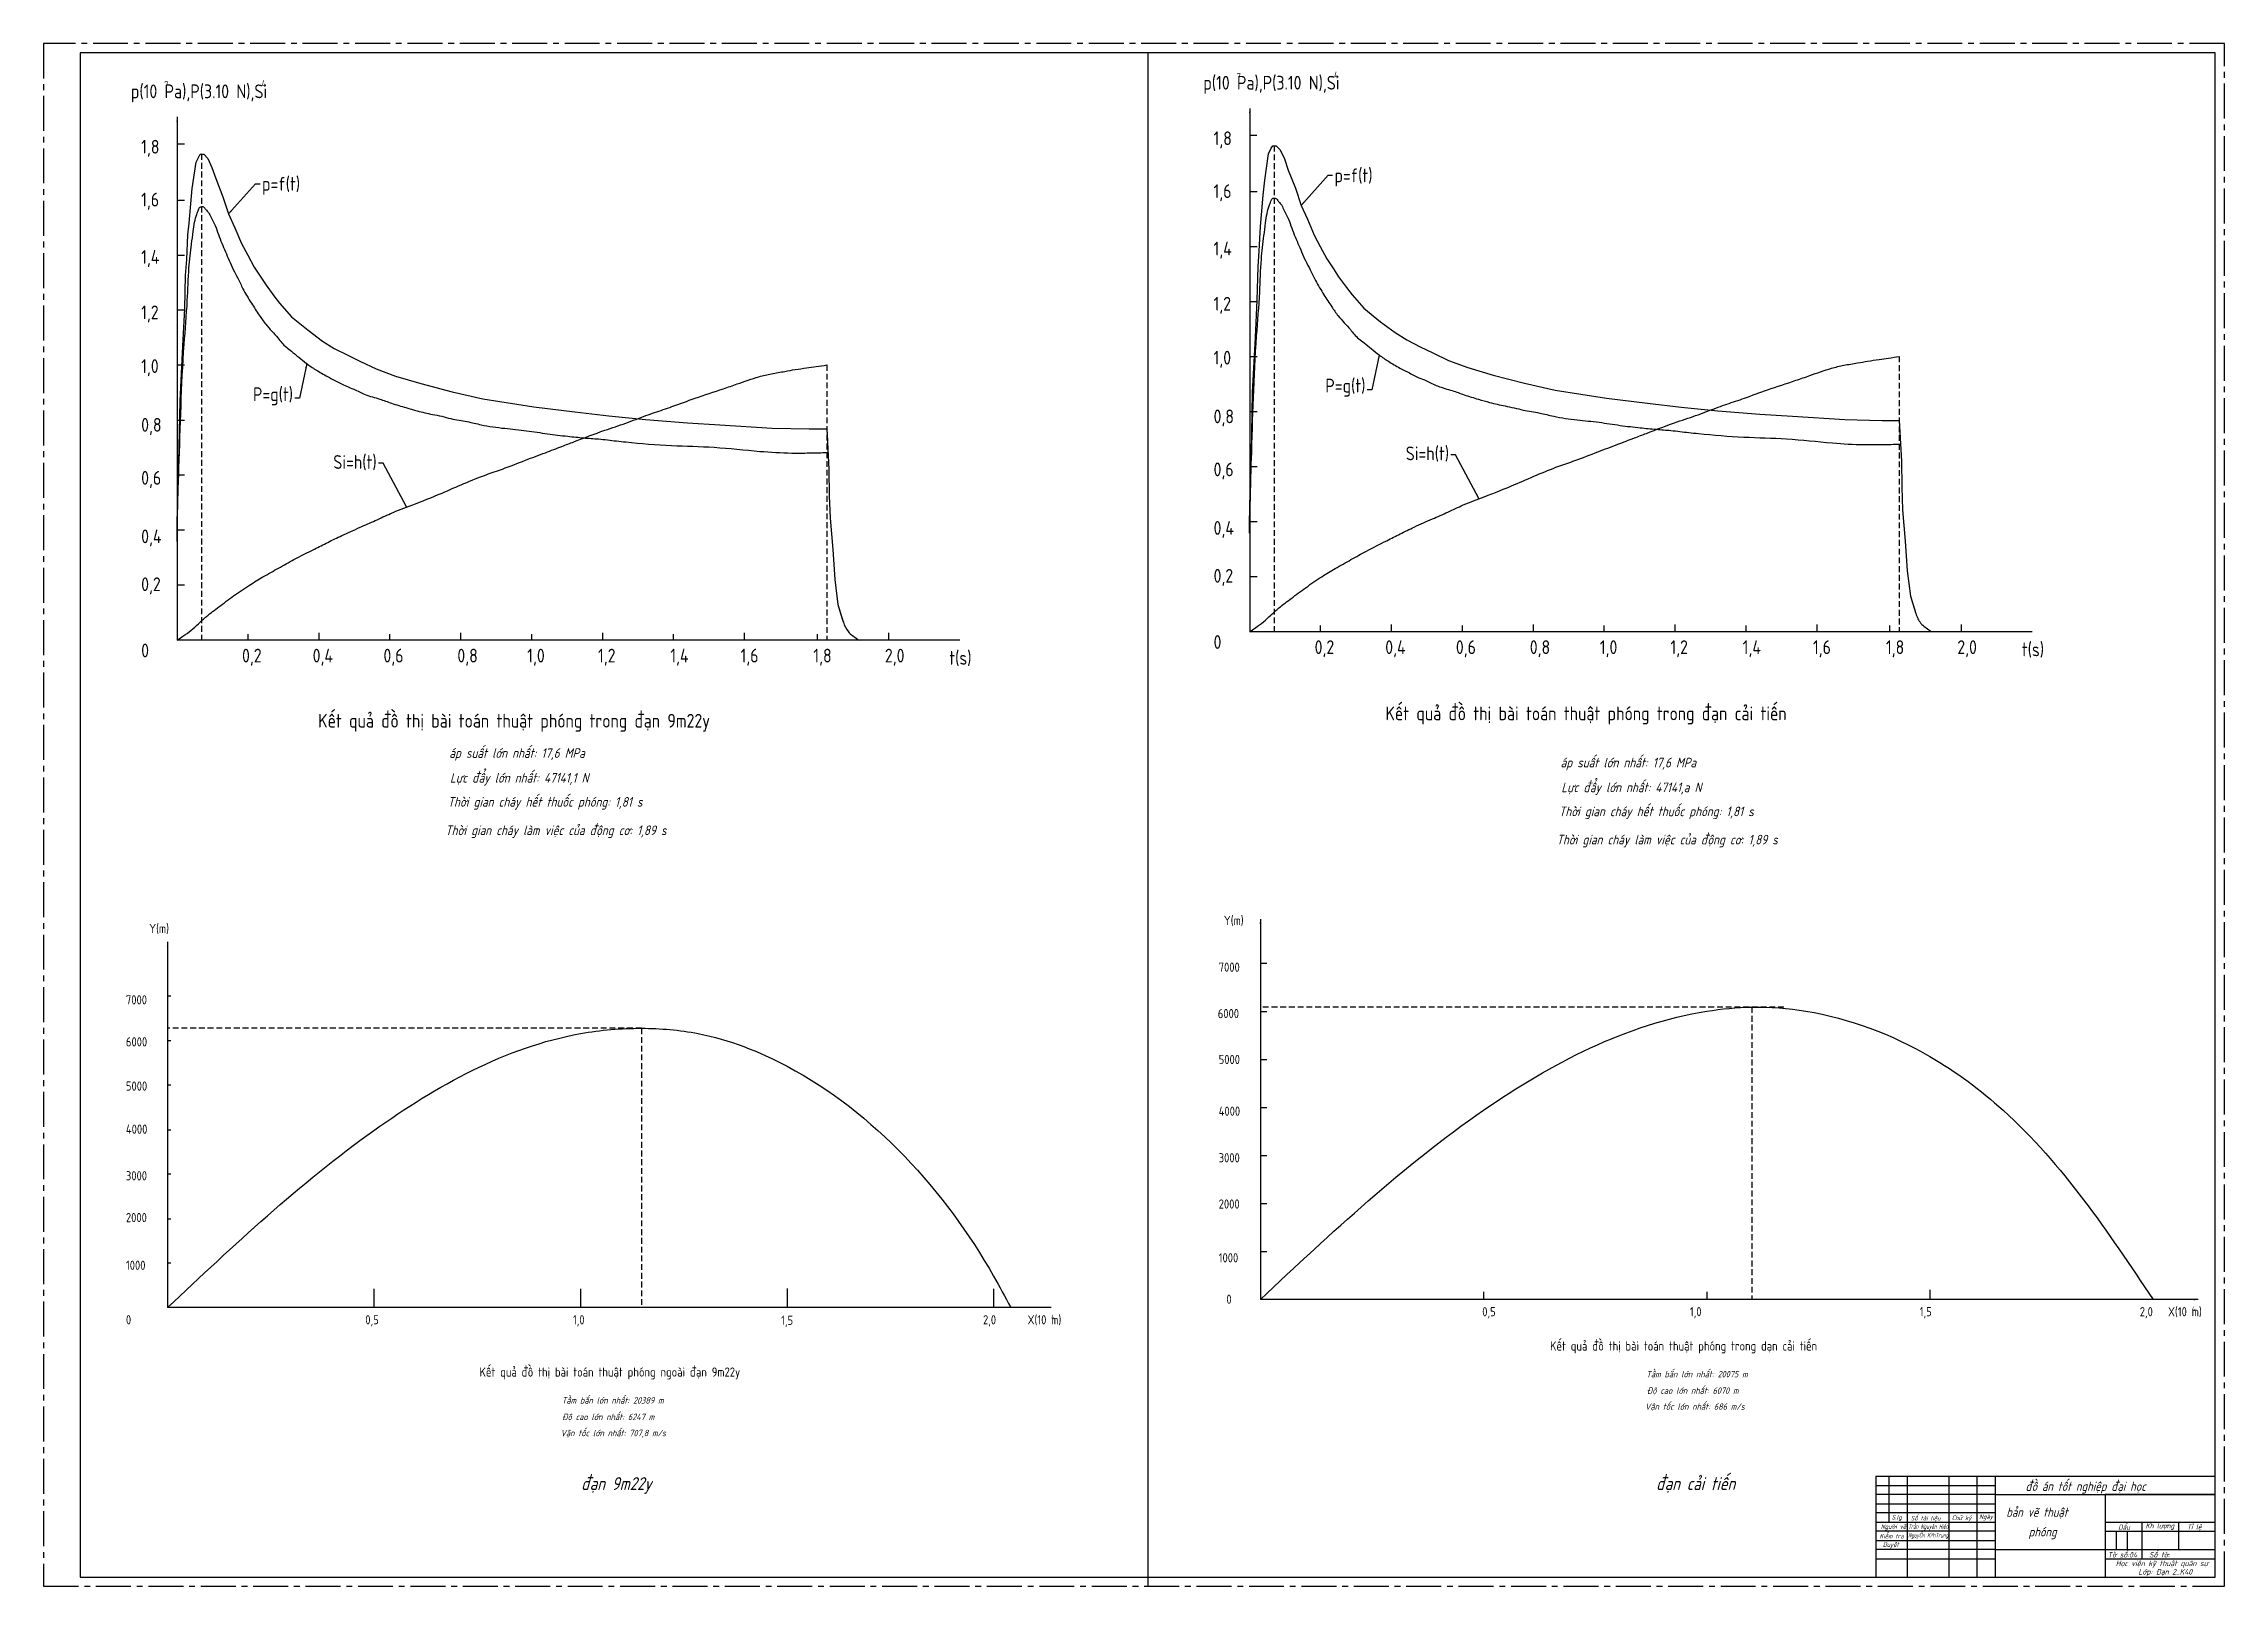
# Model space of a CAD drawing. Extents: x 8551 to 12754, y 3586 to 4451.
# Drawn here: x 11565 to 12754, y 3610 to 4451 of the extents above; entities that cross this region are included whole.
import ezdxf
from ezdxf.enums import TextEntityAlignment as Align

# ---------------------------------------------------------------- set-up
doc = ezdxf.new("R2010")
doc.units = 0
doc.linetypes.add('CENTER2', pattern=[28.575, 19.05, -3.175, 3.175, -3.175])
doc.linetypes.add('HIDDEN2', pattern=[4.7625, 3.175, -1.5875])
for name, color, linetype in [('DUONGTAM', 3, 'CENTER2'), ('KHUAT', 2, 'HIDDEN2'), ('LIENDAM', 7, 'CONTINUOUS'), ('LIENMANH', 1, 'CONTINUOUS'), ('TEXT', 6, 'CONTINUOUS')]:
    doc.layers.add(name, color=color, linetype=linetype)
doc.styles.add('CHUTH', font='vnsimple.shx', dxfattribs={"width": 0.8, "oblique": 15})
doc.styles.add('CKH', font='vnsimli.shx', dxfattribs={"width": 0.8, "height": 5})
doc.styles.add('CKT', font='Vnsimple.shx', dxfattribs={"width": 0.8, "height": 5})
doc.dimstyles.new('TCVNCK', dxfattribs={"dimtxt": 2.5, "dimasz": 2.5, "dimexe": 3, "dimexo": 0, "dimgap": 1, "dimtad": 1, "dimtoh": 1, "dimdec": 4, "dimrnd": 1, "dimdsep": 46, "dimtxsty": 'CKT', "dimcen": -3, "dimclrd": 256, "dimclre": 256, "dimclrt": 256, "dimaunit": 1, "dimadec": 0, "dimazin": 0, "dimtfac": 1, "dimtdec": 4, "dimtmove": 0, "dimatfit": 0, "dimfxl": 1, "dimtolj": 1, "dimarcsym": 0})

msp = doc.modelspace()

# ---------------------------------------------------------------- texts
at = {"layer": 'LIENDAM', "insert": (11770.6, 4212.7), "char_height": 5, "attachment_point": 9, "style": 'CKT'}
msp.add_mtext('\\A1;', dxfattribs=at)
at = {"layer": 'LIENMANH', "color": 6, "style": 'CKT', "oblique": 15, "width": 0.8}
msp.add_text('Häc viÖn kü thuËt qu©n sù', height=3, dxfattribs=at).set_placement((12694.6, 3621.5))
at = {"layer": 'TEXT', "style": 'CKH', "width": 0.8}
for s, height, p in [('KÕt qu¶ ®å thÞ bµi to¸n thuËt phãng trong ®¹n c¶i tiÕn', 7.5, (12296.4, 4082.6)), ('KÕt qu¶ ®å thÞ bµi to¸n thuËt phãng trong ®¹n 9m22y', 7.5, (11714.5, 4078.6)), ('KÕt qu¶ ®å thÞ bµi to¸n thuËt phãng trong d¹n c¶i tiÕn', 5, (12386.2, 3739)), ('KÕt qu¶ ®å thÞ bµi to¸n thuËt phãng ngoµi ®¹n 9m22y', 5, (11802.5, 3724.8))]:
    msp.add_text(s, height=height, dxfattribs=at).set_placement(p)
at = {"layer": 'TEXT', "style": 'CHUTH', "oblique": 15, "width": 0.8}
for s, height, p in [('¸p suÊt lín nhÊt: 17,6 MPa', 5.25, (11786, 4062.1)), ('Lùc ®Èy lín nhÊt: 47141,1 N', 5.25, (11786.4, 4048.6)), ('¸p suÊt lín nhÊt: 17,6 MPa', 5.25, (12391.9, 4056.9)), ('Lùc ®Èy lín nhÊt: 47141,a N', 5.25, (12392.3, 4043.4)), ('Thêi gian ch¸y hÕt thuèc phãng: 1,81 s', 5.25, (11785.1, 4035.5)), ('Thêi gian ch¸y hÕt thuèc phãng: 1,81 s', 5.25, (12391, 4030.3)), ('Thêi gian ch¸y lµm viÖc cña ®éng c¬: 1,89 s', 5.25, (11783.8, 4020)), ('Thêi gian ch¸y lµm viÖc cña ®éng c¬: 1,89 s', 5.25, (12389.7, 4014.9)), ('TÇm b¾n lín nhÊt: 20075 m', 3.5, (12438.6, 3724.4)), ('TÇm b¾n lín nhÊt: 20389 m', 3.5, (11847.3, 3710.1)), ('VËn tèc lín nhÊt: 686 m/s', 3.5, (12438, 3706.7)), ('§é cao lín nhÊt: 6070 m', 3.5, (12438.9, 3715.4)), ('§é cao lín nhÊt: 6247 m', 3.5, (11847.5, 3701.1)), ('VËn tèc lín nhÊt: 707,8 m/s', 3.5, (11846.7, 3692.3))]:
    msp.add_text(s, height=height, dxfattribs=at).set_placement(p)
at = {"layer": 'TEXT', "color": 6, "oblique": 15, "width": 0.8}
for s, height, style, p in [('®¹n 9m22y', 7, 'CKH', (11857.9, 3663)), ('®¹n c¶i tiÕn', 7, 'CKH', (12444, 3663)), ('®å ¸n tèt nghiÖp ®¹i häc', 5, 'CKH', (12645.4, 3662.5)), ('b¶n vÏ thuËt', 5, 'CKH', (12634.9, 3648.4)), ('KiÓm tra', 2.5, 'CKT', (12565.8, 3636.6)), ('Ng\xadêi vÏ', 2.5, 'CKT', (12566.5, 3641.8)), ('S.lg', 2.5, 'CKT', (12572.4, 3646.9)), ('Sè tµi liÖu', 2.5, 'CKT', (12582.8, 3646.4)), ('Ch÷ ký', 2.5, 'CKT', (12605.2, 3646.6)), ('Ngµy', 2.5, 'CKT', (12620.1, 3647.2)), ('phãng', 5, 'CKH', (12647.1, 3637.7)), ('DÊu', 2.8, 'CKT', (12695.9, 3641.3)), ('Kh l\xadîng', 2.8, 'CKT', (12710.8, 3642.1)), ('TØ lÖ', 2.8, 'CKT', (12733.4, 3641.5)), ('DuyÖt', 2.5, 'CKT', (12567.6, 3632)), ('Tê sè:04', 3, 'CKT', (12690.2, 3626.2)), ('Sè tê:', 3, 'CKT', (12712.8, 3626.2)), ('Líp: §¹n 2_K40', 3, 'CKT', (12706.9, 3616.9))]:
    msp.add_text(s, height=height, dxfattribs=dict(at, style=style)).set_placement(p)
at = {"layer": 'TEXT', "color": 6, "style": 'CKT', "oblique": 15}
for s, width, p, p2 in [('NguyÔn KiªnTrung', 0.659792, (12581.4, 3637.1), (12603.3, 3637.1)), ('TrÇn Nguyªn HiÓn', 0.658607, (12581.4, 3641.8), (12603.3, 3641.8))]:
    msp.add_text(s, height=2.5, dxfattribs=dict(at, width=width)).set_placement(p, p2, align=Align.FIT)
at = {"layer": 'TEXT', "attachment_point": 1, "style": 'CKT'}
for s, insert, char_height, width in [('7', (12215.4, 4435.5), 3.75, 13.154), ('4', (12268.4, 4436.2), 3.75, 13.154), ('\\A1;p(10 Pa),P(3.10 N),Si', (11612.4, 4429.2), 7.5, 98.089), ('7', (11630.6, 4430.9), 3.75, 13.154), ('4', (11683.7, 4431.6), 3.75, 13.154), ('\\A1;p(10 Pa),P(3.10 N),Si', (12197.1, 4433.9), 7.5, 98.089), ('1,8', (12202.7, 4403.6), 7.5, 13.154), ('1,8', (11618, 4399), 7.5, 13.154), ('1,6', (11618, 4370.2), 7.5, 13.154), ('1,6', (12202.7, 4374.8), 7.5, 13.154), ('1,4', (12202.7, 4343.5), 7.5, 13.154), ('1,4', (11618, 4338.9), 7.5, 13.154), ('1,2', (11618, 4308.7), 7.5, 13.154), ('1,2', (12202.7, 4313.4), 7.5, 13.154), ('1,0', (12202.7, 4284), 7.5, 13.154), ('1,0', (11618, 4279.4), 7.5, 13.154), ('0,8', (11618, 4247.4), 7.5, 13.154), ('0,8', (12202.7, 4252), 7.5, 13.154), ('0,6', (12202.7, 4223.1), 7.5, 13.154), ('0,6', (11618, 4218.5), 7.5, 13.154), ('0,4', (11618, 4186.6), 7.5, 13.154), ('0,4', (12202.7, 4191.2), 7.5, 13.154), ('0,2', (12202.7, 4165.1), 7.5, 13.154), ('0,2', (11618, 4160.5), 7.5, 13.154), ('0', (12202.7, 4129), 7.5, 13.154), ('0,2', (12257.8, 4126.2), 7.5, 13.154), ('0,4', (12296.3, 4126.2), 7.5, 13.154), ('0,6', (12334.8, 4126.2), 7.5, 13.154), ('0,8', (12375.1, 4126.2), 7.5, 13.154), ('1,0', (12413.3, 4126.2), 7.5, 13.154), ('1,2', (12451.8, 4126.2), 7.5, 13.154), ('1,4', (12491.2, 4126.2), 7.5, 13.154), ('1,6', (12529.5, 4126.2), 7.5, 13.154), ('1,8', (12569.3, 4126.2), 7.5, 13.154), ('2,0', (12608.2, 4126.2), 7.5, 13.154), ('0', (11618, 4124.4), 7.5, 13.154), ('0,2', (11673, 4121.6), 7.5, 13.154), ('0,4', (11711.5, 4121.6), 7.5, 13.154), ('0,6', (11750.1, 4121.6), 7.5, 13.154), ('0,8', (11790.4, 4121.6), 7.5, 13.154), ('1,0', (11828.5, 4121.6), 7.5, 13.154), ('1,2', (11867.1, 4121.6), 7.5, 13.154), ('1,4', (11906.5, 4121.6), 7.5, 13.154), ('1,6', (11944.8, 4121.6), 7.5, 13.154), ('1,8', (11984.5, 4121.6), 7.5, 13.154), ('2,0', (12023.5, 4121.6), 7.5, 13.154), ('Y(m)', (11622.4, 3971.6), 5, 8.769), ('Y(m)', (12208.3, 3976), 5, 8.769), ('7000', (12205.5, 3950.5), 5, 8.769), ('7000', (11609.7, 3932.7), 5, 8.769), ('6000', (12205, 3925.2), 5, 8.769), ('6000', (11609.7, 3909.8), 5, 8.769), ('5000', (12205.5, 3900.2), 5, 8.769), ('5000', (11609.7, 3885.7), 5, 8.769), ('4000', (12205.5, 3872), 5, 8.769), ('4000', (11609.7, 3862.2), 5, 8.769), ('3000', (12205.5, 3846.6), 5, 8.769), ('3000', (11609.7, 3836.8), 5, 8.769), ('2000', (12205.5, 3821.4), 5, 8.769), ('2000', (11609.7, 3814), 5, 8.769), ('1000', (11609.7, 3788), 5, 8.769), ('1000', (12205.5, 3792.1), 5, 8.769), ('0', (12209.7, 3769.5), 5, 8.769), ('0', (11609.7, 3758.3), 5, 8.769), ('0,5', (11740.2, 3758.3), 5, 8.769), ('1,0', (11853.4, 3758.3), 5, 8.769), ('1,5', (11966.9, 3758), 5, 8.769), ('2,0', (12077, 3758.3), 5, 8.769), ('X(10 m)', (12101.3, 3758.3), 5, 24.595), ('4', (12114.2, 3758.6), 2.5, 8.769), ('0,5', (12349.2, 3762.7), 5, 8.769), ('1,0', (12462.4, 3762.7), 5, 8.769), ('1,5', (12587.7, 3762.7), 5, 8.769), ('2,0', (12707.7, 3762.7), 5, 8.769), ('X(10 m)', (12723.1, 3762.7), 5, 24.595), ('4', (12736.1, 3763), 2.5, 8.769)]:
    msp.add_mtext(s, dxfattribs=dict(at, insert=insert, char_height=char_height, width=width))
at = {"layer": 'TEXT', "char_height": 7.5, "style": 'CKT'}
for s, insert, attachment_point in [('\\A1;p=f(t)', (11683.9, 4378.8), 1), ('\\A1;p=f(t)', (12268.6, 4383.4), 1), ('P=g(t)', (12285.5, 4259), 9), ('P=g(t)', (11700.8, 4254.3), 9), ('Si=h(t)', (11746.4, 4218.9), 9), ('Si=h(t)', (12331.1, 4223.6), 9), ('\\A1;t(s)', (12058.6, 4120.4), 1), ('\\A1;t(s)', (12643.4, 4125), 1)]:
    msp.add_mtext(s, dxfattribs=dict(at, insert=insert, attachment_point=attachment_point))

# ---------------------------------------------------------------- linework, layer by layer
at = {"layer": 'DUONGTAM'}
msp.add_lwpolyline([(11564.8, 3610.5), (12753.8, 3610.5), (12753.8, 4451.5), (11564.8, 4451.5)], close=True, dxfattribs=at)
at = {"layer": 'KHUAT'}
for p, q in [((11650.9, 4391.2), (11650.9, 4126.3)), ((12235.7, 4395.8), (12235.7, 4130.9)), ((12576.5, 4280.9), (12576.5, 4130.9)), ((11991.8, 4276.3), (11991.8, 4126.3)), ((12513.7, 3926.2), (12228.2, 3926.2)), ((11890.8, 3914.7), (11632.4, 3914.7))]:
    msp.add_line(p, q, dxfattribs=at)
for points in [[(12496.2, 3926.2), (12496.2, 3766.8)], [(11890.8, 3914.7), (11890.8, 3762.4)]]:
    msp.add_lwpolyline(points, dxfattribs=at)
at = {"layer": 'LIENDAM'}
for p, q in [((12166.8, 4446.5), (12166.8, 3610.5)), ((12226.3, 4401.4), (12222.4, 4401.4)), ((11641.6, 4396.7), (11637.7, 4396.7)), ((11648, 4386.8), (11649.4, 4389.8)), ((11649.4, 4389.8), (11650.2, 4391.2)), ((11650.2, 4391.2), (11652.2, 4391.2)), ((11652.2, 4391.2), (11654.3, 4388.9)), ((11654.3, 4388.9), (11656.5, 4384)), ((12230.7, 4377.1), (12232.7, 4391.4)), ((12232.7, 4391.4), (12234.1, 4394.4)), ((12234.1, 4394.4), (12235, 4395.8)), ((12235, 4395.8), (12236.9, 4395.8)), ((12236.9, 4395.8), (12239, 4393.5)), ((12239, 4393.5), (12241.3, 4388.6)), ((12241.3, 4388.6), (12243.4, 4382.5)), ((11645.9, 4372.5), (11648, 4386.8)), ((11656.5, 4384), (11658.7, 4377.9)), ((11658.7, 4377.9), (11662.5, 4368)), ((12229.8, 4368.9), (12230.7, 4377.1)), ((12243.4, 4382.5), (12247.3, 4372.6)), ((11641.6, 4366), (11637.6, 4366)), ((11644.1, 4353.6), (11645, 4364.2)), ((11645, 4364.2), (11645.9, 4372.5)), ((11662.5, 4368), (11665.7, 4358.6)), ((12226.4, 4370.6), (12222.4, 4370.6)), ((12228.8, 4358.2), (12229.8, 4368.9)), ((12247.3, 4372.6), (12250.4, 4363.3)), ((11643.5, 4347.2), (11644.1, 4353.6)), ((11665.7, 4358.6), (11669.1, 4351.1)), ((12227.6, 4338.3), (12228.3, 4351.8)), ((12228.3, 4351.8), (12228.8, 4358.2)), ((12250.4, 4363.3), (12253.9, 4355.7)), ((12253.9, 4355.7), (12257.6, 4347.1)), ((11642.9, 4333.7), (11643.5, 4347.2)), ((11669.1, 4351.1), (11672.8, 4342.5)), ((11672.8, 4342.5), (11676.1, 4336.2)), ((12226.4, 4340.6), (12222.4, 4340.6)), ((12257.6, 4347.1), (12260.8, 4340.8)), ((12260.8, 4340.8), (12264.4, 4334.2)), ((11641.6, 4336), (11637.6, 4336)), ((11642.2, 4325.1), (11642.9, 4333.7)), ((11676.1, 4336.2), (11679.7, 4329.6)), ((11679.7, 4329.6), (11683.2, 4324.1)), ((12226.5, 4311.7), (12227, 4329.8)), ((12227, 4329.8), (12227.6, 4338.3)), ((12264.4, 4334.2), (12268, 4328.7)), ((12268, 4328.7), (12270.9, 4324.4)), ((11641.8, 4307.1), (11642.2, 4325.1)), ((11683.2, 4324.1), (11686.2, 4319.8)), ((11686.2, 4319.8), (11690.4, 4313.9)), ((12270.9, 4324.4), (12275.2, 4318.5)), ((12275.2, 4318.5), (12278.3, 4314.6)), ((11641.6, 4306.1), (11637.6, 4306.1)), ((11640.8, 4286.5), (11641.8, 4307.1)), ((11690.4, 4313.9), (11693.5, 4310)), ((11693.5, 4310), (11699.9, 4302.6)), ((12226.4, 4310.7), (12222.4, 4310.7)), ((12225.6, 4291.2), (12226.5, 4311.7)), ((12278.3, 4314.6), (12284.7, 4307.2)), ((12284.7, 4307.2), (12293.8, 4299.8)), ((11699.9, 4302.6), (11709, 4295.2)), ((11709, 4295.2), (11716.9, 4289.3)), ((12293.8, 4299.8), (12301.7, 4294)), ((12301.7, 4294), (12308.1, 4289.9)), ((11639.3, 4256.7), (11640.8, 4286.5)), ((11716.9, 4289.3), (11723.3, 4285.3)), ((11723.3, 4285.3), (11730.6, 4281.6)), ((11730.6, 4281.6), (11737.5, 4278.2)), ((12226.4, 4280.7), (12222.4, 4280.7)), ((12224, 4261.3), (12225.6, 4291.2)), ((12308.1, 4289.9), (12315.3, 4286.2)), ((12315.3, 4286.2), (12322.2, 4282.9)), ((12322.2, 4282.9), (12330.8, 4278.8)), ((11641.6, 4276.1), (11637.6, 4276.1)), ((11737.5, 4278.2), (11746.1, 4274.2)), ((11746.1, 4274.2), (11756.6, 4270.2)), ((11756.6, 4270.2), (11770.5, 4266.1)), ((12330.8, 4278.8), (12341.4, 4274.9)), ((12341.4, 4274.9), (12355.2, 4270.8)), ((12355.2, 4270.8), (12372.3, 4266.3)), ((11638.5, 4223.2), (11639.3, 4256.7)), ((11770.5, 4266.1), (11787.5, 4261.7)), ((11787.5, 4261.7), (11804.2, 4257.9)), ((11804.2, 4257.9), (11832.1, 4253.4)), ((12223.3, 4227.8), (12224, 4261.3)), ((12372.3, 4266.3), (12389, 4262.6)), ((12389, 4262.6), (12416.9, 4258.1)), ((12416.9, 4258.1), (12439.2, 4255.4)), ((11641.6, 4246.1), (11637.6, 4246.1)), ((11832.1, 4253.4), (11854.4, 4250.8)), ((11854.4, 4250.8), (11873, 4248.6)), ((11873, 4248.6), (11892.9, 4246.6)), ((11892.9, 4246.6), (11915.9, 4244.8)), ((11915.9, 4244.8), (11933.5, 4243.7)), ((12226.4, 4250.7), (12222.4, 4250.7)), ((12439.2, 4255.4), (12457.7, 4253.2)), ((12457.7, 4253.2), (12477.6, 4251.2)), ((12477.6, 4251.2), (12500.6, 4249.4)), ((12500.6, 4249.4), (12518.3, 4248.3)), ((12518.3, 4248.3), (12546.9, 4246.5)), ((12546.9, 4246.5), (12567, 4246)), ((12567, 4246), (12572.7, 4246)), ((12572.7, 4246), (12575.2, 4246)), ((12575.2, 4246), (12576.5, 4246)), ((12576.5, 4246), (12576.9, 4239.6)), ((12576.5, 4246), (12577.7, 4223.9)), ((11933.5, 4243.7), (11962.1, 4241.9)), ((11962.1, 4241.9), (11982.3, 4241.4)), ((11982.3, 4241.4), (11988, 4241.4)), ((11988, 4241.4), (11990.4, 4241.4)), ((11990.4, 4241.4), (11991.8, 4241.4)), ((11991.8, 4241.4), (11992.2, 4235)), ((11991.8, 4241.4), (11992.9, 4219.3)), ((11637.6, 4186.4), (11638.5, 4223.2)), ((12222.4, 4191), (12223.3, 4227.8)), ((12577.7, 4223.9), (12578, 4209.6)), ((11641.6, 4216.2), (11637.6, 4216.2)), ((11992.9, 4219.3), (11993.2, 4204.9)), ((12226.4, 4220.8), (12222.4, 4220.8)), ((12578, 4209.6), (12578.4, 4197.4)), ((11993.2, 4204.9), (11993.7, 4192.8)), ((12578.4, 4197.4), (12579.8, 4180.3)), ((11641.6, 4186.2), (11637.6, 4186.2)), ((11993.7, 4192.8), (11995.1, 4175.7)), ((12226.4, 4190.8), (12222.4, 4190.8)), ((11995.1, 4175.7), (11996.2, 4159.4)), ((12579.8, 4180.3), (12580.9, 4164)), ((12580.9, 4164), (12582.7, 4150.3)), ((11641.6, 4156.2), (11637.6, 4156.2)), ((11996.2, 4159.4), (11997.9, 4145.7)), ((12226.4, 4160.8), (12222.4, 4160.8)), ((12582.7, 4150.3), (12585.5, 4140.8)), ((11997.9, 4145.7), (12000.8, 4136.2)), ((11676.3, 4126.3), (11676.3, 4129.6)), ((11715, 4126.3), (11715, 4130.2)), ((11753.6, 4126.3), (11753.6, 4129.6)), ((11792.3, 4126.3), (11792.3, 4130.2)), ((11831, 4126.3), (11831, 4129.6)), ((11869.7, 4126.3), (11869.7, 4130.2)), ((11908.3, 4126.3), (11908.3, 4129.6)), ((11947, 4126.3), (11947, 4130.2)), ((11986.7, 4126.3), (11986.7, 4129.6)), ((12025.7, 4126.3), (12025.7, 4130.2)), ((12261, 4130.9), (12261, 4134.2)), ((12299.7, 4130.9), (12299.7, 4134.8)), ((12338.4, 4130.9), (12338.4, 4134.2)), ((12377.1, 4130.9), (12377.1, 4134.8)), ((12415.7, 4130.9), (12415.7, 4134.2)), ((12454.4, 4130.9), (12454.4, 4134.8)), ((12493.1, 4130.9), (12493.1, 4134.2)), ((12531.8, 4130.9), (12531.8, 4134.8)), ((12571.5, 4130.9), (12571.5, 4134.2)), ((12610.5, 4130.9), (12610.5, 4134.8)), ((12228.2, 3950.1), (12231.7, 3950.1)), ((11634.1, 3932.2), (11632.4, 3932.2)), ((12228.2, 3923.9), (12231.7, 3923.9)), ((11632.4, 3908), (11634.2, 3908)), ((12228.2, 3897.7), (12231.7, 3897.7)), ((11634.1, 3883.7), (11632.4, 3883.7)), ((12228.2, 3871.5), (12231.7, 3871.5)), ((11632.4, 3859.4), (11634.2, 3859.4)), ((12228.2, 3845.4), (12231.7, 3845.4)), ((11634.1, 3835.2), (11632.4, 3835.2)), ((12228.2, 3819.2), (12231.7, 3819.2)), ((11632.4, 3810.9), (11634.2, 3810.9)), ((12228.2, 3793), (12231.7, 3793)), ((11634.1, 3786.7), (11632.4, 3786.7)), ((11744.9, 3772.7), (11744.9, 3762.4)), ((11857.6, 3772.7), (11857.6, 3762.4)), ((12349.9, 3771), (12349.9, 3766.8)), ((12471.6, 3771), (12471.6, 3766.8)), ((12563.8, 3670.5), (12563.8, 3615.5)), ((12628.8, 3670.5), (12628.8, 3615.5)), ((12688.8, 3660.5), (12688.8, 3615.5)), ((12748.8, 3660.5), (12688.8, 3660.5))]:
    msp.add_line(p, q, dxfattribs=at)
at = {"layer": 'LIENDAM', "color": 7}
for p, q in [((12563.8, 3670.5), (12748.8, 3670.5)), ((12628.8, 3660.5), (12748.8, 3660.5)), ((12628.8, 3660.5), (12748.8, 3660.5)), ((12688.8, 3645.5), (12748.8, 3645.5)), ((12688.8, 3640.5), (12748.8, 3640.5)), ((12688.8, 3640.5), (12748.8, 3640.5)), ((12628.8, 3630.5), (12748.8, 3630.5)), ((12628.8, 3630.5), (12748.8, 3630.5)), ((12688.8, 3625.5), (12748.8, 3625.5)), ((12688.8, 3625.5), (12748.8, 3625.5))]:
    msp.add_line(p, q, dxfattribs=at)
at = {"layer": 'LIENDAM', "color": 1}
msp.add_line((12748.8, 3660.5), (12688.8, 3660.5), dxfattribs=at)
at = {"layer": 'LIENDAM'}
msp.add_lwpolyline([(11584.8, 3615.5), (12748.8, 3615.5), (12748.8, 4446.5), (11584.8, 4446.5)], close=True, dxfattribs=at)
for points in [[(11970.2, 3772.9), (11970.2, 3762.4)], [(12082.8, 3772.7), (12082.8, 3762.4)], [(12593.3, 3772.2), (12593.3, 3766.8)]]:
    msp.add_lwpolyline(points, dxfattribs=at)
for points, knots in [([(12222.3, 4184.6), (12222.3, 4186.8), (12222.4, 4200.2), (12223.9, 4236), (12224.7, 4277.8), (12228, 4314), (12228.4, 4332.3), (12229.9, 4344.8), (12231, 4353.1), (12231.7, 4358.5), (12232.7, 4362.6), (12233.9, 4365.1), (12234.6, 4367.4), (12237, 4367.4), (12237.9, 4365.4), (12239.8, 4363.9), (12241, 4360.6), (12243.3, 4356.9), (12244.8, 4352.1), (12246.7, 4347.3), (12248.7, 4342.6), (12250.8, 4337.8), (12252.8, 4332.9), (12255.6, 4327.9), (12258.6, 4321.6), (12262.6, 4314.8), (12266.8, 4308.5), (12270.3, 4303.3), (12274, 4299.3), (12277, 4296.1), (12280, 4291.9), (12284.3, 4288.8), (12288.8, 4285.1), (12293.1, 4281.5), (12298.3, 4278), (12303.6, 4274.9), (12309.2, 4272.1), (12313.9, 4269.5), (12319.5, 4267.5), (12325.2, 4264.3), (12332.4, 4262.6), (12339.7, 4259.8), (12346.5, 4257.8), (12353.9, 4255.6), (12360.5, 4254.1), (12366.6, 4253), (12372.8, 4251.2), (12380.1, 4250.4), (12389.8, 4247.7), (12400.6, 4246.3), (12412.8, 4245.2), (12424.1, 4243.3), (12434.6, 4242.1), (12443.8, 4241.2), (12452.7, 4240.6), (12460.3, 4239.6), (12473.6, 4238.2), (12491.3, 4236.7), (12515.7, 4236.4), (12537.6, 4233.8), (12554.8, 4232.8), (12566.7, 4232.9), (12572.8, 4233), (12576.6, 4233.2), (12577.1, 4233), (12577.2, 4232.6)], [0, 0, 0, 0, 4.253887, 26.895345, 71.74033, 87.657544, 99.632634, 108.239788, 112.927377, 116.354004, 119.237805, 121.097896, 122.208604, 123.475049, 124.731842, 126.202656, 128.262001, 131.497382, 134.890091, 138.365918, 141.766996, 145.14166, 148.788581, 152.318297, 156.667732, 162.759239, 167.951208, 171.980799, 175.308933, 178.637073, 180.846419, 185.571676, 189.01205, 192.605687, 196.692304, 201.565801, 204.892399, 209.2853, 212.243096, 216.731936, 222.324303, 226.858338, 232.361798, 236.608397, 242.307588, 245.71998, 249.117439, 255.210676, 260.404804, 269.049352, 277.05153, 284.77002, 292.119869, 298.001626, 303.366626, 309.910265, 313.397644, 329.995786, 345.50488, 362.212866, 373.863149, 380.196348, 385.795052, 386.531481, 387.203388, 387.203388, 387.203388, 387.203388]), ([(11637.6, 4180), (11637.6, 4182.1), (11637.6, 4195.6), (11639.2, 4231.4), (11640, 4273.2), (11643.3, 4309.4), (11643.7, 4327.6), (11645.2, 4340.2), (11646.3, 4348.5), (11647, 4353.9), (11648, 4358), (11649.2, 4360.5), (11649.9, 4362.7), (11652.3, 4362.8), (11653.2, 4360.8), (11655, 4359.3), (11656.3, 4356), (11658.6, 4352.3), (11660, 4347.4), (11662, 4342.7), (11663.9, 4338), (11666.1, 4333.2), (11668.1, 4328.3), (11670.9, 4323.3), (11673.8, 4317), (11677.8, 4310.2), (11682.1, 4303.9), (11685.6, 4298.7), (11689.2, 4294.7), (11692.3, 4291.5), (11695.3, 4287.3), (11699.5, 4284.2), (11704, 4280.5), (11708.3, 4276.9), (11713.5, 4273.4), (11718.9, 4270.3), (11724.5, 4267.4), (11729.2, 4264.9), (11734.7, 4262.9), (11740.5, 4259.7), (11747.6, 4258), (11754.9, 4255.2), (11761.8, 4253.2), (11769.2, 4251), (11775.7, 4249.5), (11781.9, 4248.4), (11788.1, 4246.6), (11795.4, 4245.7), (11805, 4243.1), (11815.9, 4241.7), (11828, 4240.6), (11839.4, 4238.7), (11849.8, 4237.5), (11859.1, 4236.5), (11867.9, 4236), (11875.6, 4235), (11888.8, 4233.6), (11906.6, 4232.1), (11931, 4231.8), (11952.8, 4229.2), (11970.1, 4228.2), (11982, 4228.3), (11988.1, 4228.4), (11991.8, 4228.6), (11992.3, 4228.4), (11992.5, 4228)], [0, 0, 0, 0, 4.253887, 26.895345, 71.74033, 87.657544, 99.632634, 108.239788, 112.927377, 116.354004, 119.237805, 121.097896, 122.208604, 123.475049, 124.731842, 126.202656, 128.262001, 131.497382, 134.890091, 138.365918, 141.766996, 145.14166, 148.788581, 152.318297, 156.667732, 162.759239, 167.951208, 171.980799, 175.308933, 178.637073, 180.846419, 185.571676, 189.01205, 192.605687, 196.692304, 201.565801, 204.892399, 209.2853, 212.243096, 216.731936, 222.324303, 226.858338, 232.361798, 236.608397, 242.307588, 245.71998, 249.117439, 255.210676, 260.404804, 269.049352, 277.05153, 284.77002, 292.119869, 298.001626, 303.366626, 309.910265, 313.397644, 329.995786, 345.50488, 362.212866, 373.863149, 380.196348, 385.795052, 386.531481, 387.203388, 387.203388, 387.203388, 387.203388]), ([(12222.4, 4130.9), (12223.4, 4131.6), (12226, 4133.4), (12230, 4136.1), (12234, 4140), (12238.9, 4144.5), (12245.5, 4149.3), (12253.2, 4155.2), (12261.2, 4160.6), (12269.4, 4165.6), (12277.6, 4170.1), (12286.8, 4175.4), (12295.9, 4179.8), (12304.5, 4184.3), (12312.8, 4188.3), (12321.5, 4192.2), (12330.5, 4196), (12339.7, 4200.6), (12352, 4205), (12369.4, 4212), (12385.6, 4219.4), (12401, 4224.5), (12411.7, 4228.8), (12422.5, 4232.8), (12431.3, 4236.2), (12442.1, 4240.3), (12453.6, 4244.8), (12466.9, 4249), (12477.3, 4253.2), (12485.8, 4256), (12494.8, 4259.1), (12505.6, 4263.2), (12517.6, 4267), (12529.2, 4271), (12537.8, 4274.1), (12546.5, 4276.3), (12553.2, 4277.2), (12559.5, 4278.5), (12565.2, 4279.2), (12571, 4280.1), (12574.7, 4280.6), (12576.5, 4280.9)], [0, 0, 0, 0, 2.549345, 6.21706, 9.787967, 13.757648, 19.411168, 26.105347, 33.079305, 38.792453, 45.318363, 51.735276, 60.042826, 65.486434, 71.207462, 78.455435, 84.551144, 90.689418, 98.888239, 110.783875, 128.175834, 134.407308, 143.354037, 151.125228, 157.517088, 162.179235, 174.160386, 182.249421, 190.046816, 196.696516, 200.111349, 209.012364, 219.873576, 225.220662, 233.514062, 238.162508, 243.187636, 246.936377, 251.111209, 254.616191, 258.649431, 258.649431, 258.649431, 258.649431]), ([(11637.6, 4126.3), (11638.7, 4127), (11641.2, 4128.7), (11645.3, 4131.5), (11649.3, 4135.4), (11654.2, 4139.9), (11660.8, 4144.7), (11668.5, 4150.6), (11676.5, 4156), (11684.7, 4161), (11692.9, 4165.5), (11702.1, 4170.8), (11711.2, 4175.2), (11719.8, 4179.7), (11728.1, 4183.6), (11736.8, 4187.6), (11745.7, 4191.4), (11754.9, 4195.9), (11767.3, 4200.4), (11784.6, 4207.4), (11800.8, 4214.8), (11816.3, 4219.9), (11826.9, 4224.2), (11837.8, 4228.2), (11846.6, 4231.6), (11857.3, 4235.7), (11868.9, 4240.2), (11882.2, 4244.4), (11892.6, 4248.6), (11901.1, 4251.4), (11910, 4254.5), (11920.9, 4258.6), (11932.9, 4262.4), (11944.4, 4266.4), (11953, 4269.5), (11961.8, 4271.7), (11968.4, 4272.6), (11974.8, 4273.9), (11980.5, 4274.6), (11986.2, 4275.5), (11990, 4276), (11991.8, 4276.3)], [0, 0, 0, 0, 2.549345, 6.21706, 9.787967, 13.757648, 19.411168, 26.105347, 33.079305, 38.792453, 45.318363, 51.735276, 60.042826, 65.486434, 71.207462, 78.455435, 84.551144, 90.689418, 98.888239, 110.783875, 128.175834, 134.407308, 143.354037, 151.125228, 157.517088, 162.179235, 174.160386, 182.249421, 190.046816, 196.696516, 200.111349, 209.012364, 219.873576, 225.220662, 233.514062, 238.162508, 243.187636, 246.936377, 251.111209, 254.616191, 258.649431, 258.649431, 258.649431, 258.649431]), ([(12582.7, 4150.3), (12583.6, 4147.1), (12585, 4142), (12587.8, 4135.1), (12591.8, 4132.6), (12593.9, 4131), (12594.2, 4130.9)], [0, 0, 0, 0, 6.735029, 10.800467, 14.765714, 15.440713, 15.440713, 15.440713, 15.440713]), ([(11997.9, 4145.7), (11998.8, 4142.5), (12000.3, 4137.3), (12003, 4130.5), (12007, 4128), (12009.2, 4126.4), (12009.5, 4126.3)], [0, 0, 0, 0, 6.735029, 10.800467, 14.765714, 15.440713, 15.440713, 15.440713, 15.440713])]:
    msp.add_open_spline(points, degree=3, knots=knots, dxfattribs=at)
for points in [[(12228.2, 3766.8), (12349.9, 3870), (12471.6, 3924), (12496.2, 3926.2), (12525.7, 3924), (12593.3, 3899.3), (12633.2, 3870), (12714.9, 3766.8)], [(11632.4, 3762.4), (11744.9, 3859), (11857.6, 3911.8), (11890.8, 3914.7), (11921.7, 3911.8), (11970.2, 3894), (12082.8, 3779.5), (12092.1, 3762.5)]]:
    msp.add_spline(points, degree=3, dxfattribs=at)
at = {"layer": 'LIENMANH'}
for p, q in [((12694.8, 3640.5), (12694.8, 3630.5)), ((12700.8, 3640.5), (12700.8, 3630.5))]:
    msp.add_line(p, q, dxfattribs=at)
at = {"layer": 'TEXT', "color": 1}
for p, q in [((12563.8, 3665.5), (12628.8, 3665.5)), ((12628.8, 3660.5), (12563.8, 3660.5)), ((12563.8, 3655.5), (12628.8, 3655.5)), ((12628.8, 3640.5), (12563.8, 3640.5)), ((12708.8, 3645.5), (12708.8, 3625.5)), ((12708.8, 3645.5), (12708.8, 3625.5)), ((12728.8, 3645.5), (12728.8, 3630.5)), ((12563.8, 3635.5), (12628.8, 3635.5)), ((12628.8, 3630.5), (12563.8, 3630.5)), ((12563.8, 3625.5), (12628.8, 3625.5))]:
    msp.add_line(p, q, dxfattribs=at)
at = {"layer": 'TEXT', "color": 7}
for p, q in [((12570.8, 3670.5), (12570.8, 3645.5)), ((12580.8, 3670.5), (12580.8, 3615.5)), ((12603.8, 3615.5), (12603.8, 3670.5)), ((12618.8, 3670.5), (12618.8, 3615.5)), ((12628.8, 3650.5), (12563.8, 3650.5)), ((12563.8, 3645.5), (12628.8, 3645.5)), ((12708.8, 3645.5), (12708.8, 3625.5)), ((12728.8, 3645.5), (12728.8, 3630.5)), ((12728.8, 3645.5), (12728.8, 3630.5))]:
    msp.add_line(p, q, dxfattribs=at)

msp.set_redraw_order([(e.dxf.handle, doc.entitydb.next_handle()) for e in msp.query("TEXT MTEXT ATTDEF DIMENSION ARC_DIMENSION")])  # texts and dimensions are drawn at this point

# ---------------------------------------------------------------- leaders
at = {"layer": 'LIENDAM'}
for points in [[(11637.6, 4411.5), (11637.6, 4126.3)], [(12222.4, 4416.1), (12222.4, 4130.9)], [(12064.4, 4126.3), (11637.6, 4126.3)], [(12649.1, 4130.9), (12222.4, 4130.9)], [(12228.2, 3974.1), (12228.2, 3766.8)], [(11632.4, 3961.9), (11632.4, 3762.4)], [(12114.2, 3762.5), (11632.4, 3762.4)], [(12739.6, 3766.8), (12228.2, 3766.8)]]:
    msp.add_leader(points, dimstyle='TCVNCK', override={"dimgap": 1, "dimtad": 0, "dimdec": 2, "dimrnd": 0, "dimtdec": 2}, dxfattribs=at)
at = {"layer": 'LIENDAM', "annotation_type": 0, "has_hookline": 1}
for points, hookline_direction, text_width in [([(12250.4, 4363.3), (12265.1, 4379.7), (12267.6, 4379.7)], 0, 26.3), ([(11665.7, 4358.6), (11680.4, 4375.1), (11682.9, 4375.1)], 0, 26.3), ([(12293, 4281.6), (12289, 4262.7), (12286.5, 4262.7)], 1, 28.9), ([(11708.3, 4277), (11704.3, 4258.1), (11701.8, 4258.1)], 1, 28.9), ([(11762.7, 4198.9), (11749.9, 4222.7), (11747.4, 4222.7)], 1, 30.9), ([(12347.4, 4203.5), (12334.6, 4227.3), (12332.1, 4227.3)], 1, 30.9)]:
    msp.add_leader(points, dimstyle='TCVNCK', override={"dimgap": 1, "dimtad": 0, "dimdec": 2, "dimrnd": 0, "dimtdec": 2}, dxfattribs=dict(at, hookline_direction=hookline_direction, text_width=text_width))

doc.saveas('drawing.dxf')
